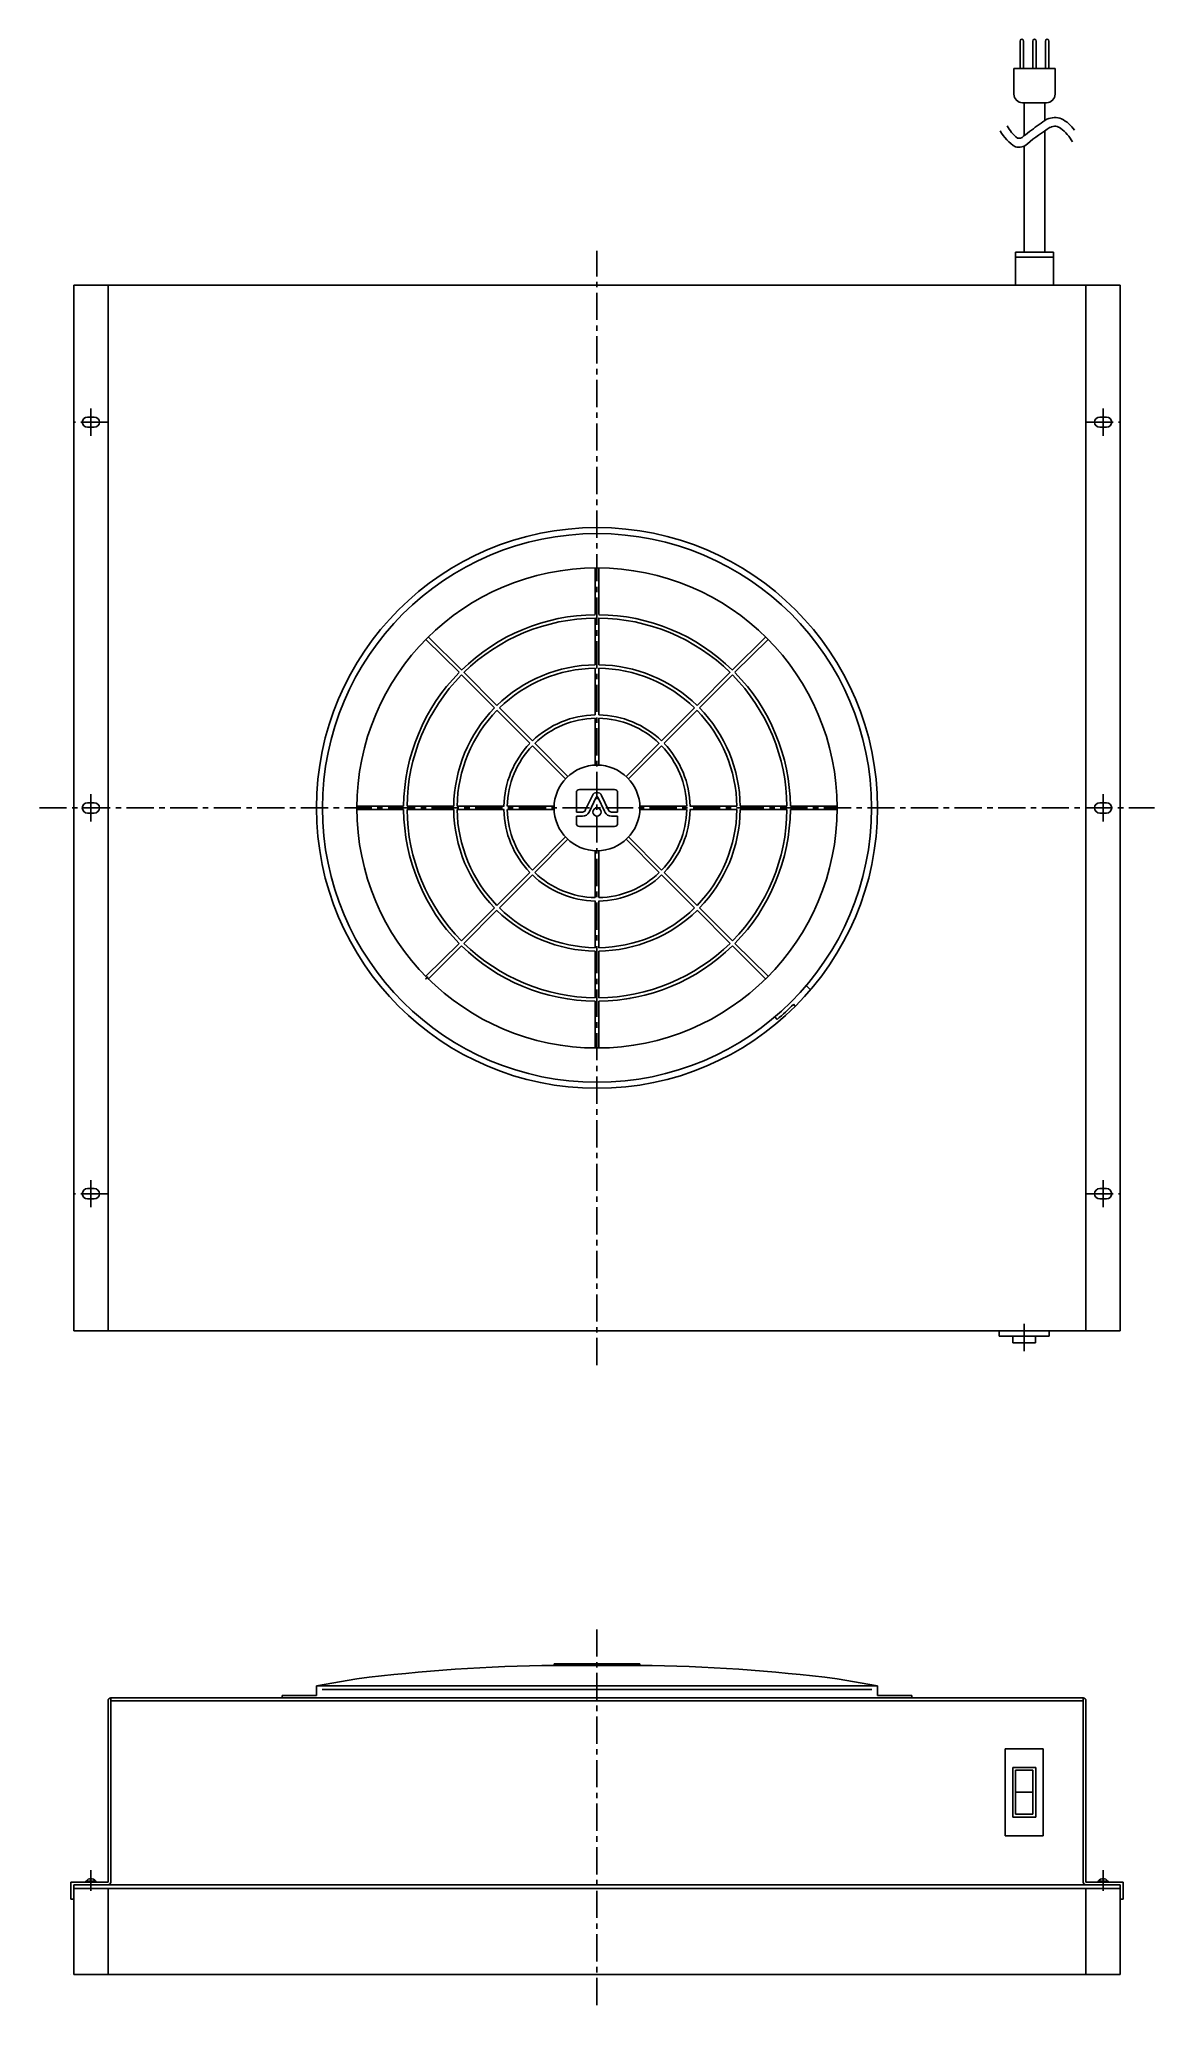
# Model space of a CAD drawing. Extents: x -18 to 632, y -10 to 2013.
# Drawn here: x -18 to 632, y 864 to 2013 of the extents above; entities that cross this region are included whole.
import ezdxf

# ---------------------------------------------------------------- set-up
doc = ezdxf.new("R2010")
doc.units = 0
doc.header["$LTSCALE"] = 0.5
doc.linetypes.add('CENTER', pattern=[50.8, 31.75, -6.35, 6.35, -6.35])
for name, color, linetype in [('MSM_CENTER', 1, 'CENTER'), ('MSM_CONTINUOUS', 7, 'CONTINUOUS'), ('MSM_NARROW', 5, 'CONTINUOUS')]:
    doc.layers.add(name, color=color, linetype=linetype)

msp = doc.modelspace()

# ---------------------------------------------------------------- linework, layer by layer
at = {"layer": 'MSM_CENTER'}
for p, q in [((306.6, 1239.6), (306.6, 1889.6)), ((11.6, 1797.6), (11.6, 1781.6)), ((601.6, 1797.6), (601.6, 1781.6)), ((21.6, 1789.6), (1.6, 1789.6)), ((591.6, 1789.6), (611.6, 1789.6)), ((-18.4, 1564.6), (631.6, 1564.6)), ((11.6, 1572.6), (11.6, 1556.6)), ((601.6, 1572.6), (601.6, 1556.6)), ((11.6, 1347.6), (11.6, 1331.6)), ((601.6, 1347.6), (601.6, 1331.6)), ((21.6, 1339.6), (1.6, 1339.6)), ((591.6, 1339.6), (611.6, 1339.6)), ((555.6, 1247.8), (555.6, 1266.7)), ((306.6, 1085.5), (306.6, 864.3)), ((11.6, 933.1), (11.6, 945.1)), ((601.6, 933.1), (601.6, 945.1))]:
    msp.add_line(p, q, dxfattribs=at)
at = {"layer": 'MSM_CONTINUOUS'}
for p, q in [((553.2, 1995.9), (553.2, 2011.9)), ((555.2, 1995.9), (555.2, 2011.9)), ((560.6, 1995.9), (560.6, 2011.9)), ((562.6, 1995.9), (562.6, 2011.9)), ((568, 1995.9), (568, 2011.9)), ((570, 1995.9), (570, 2011.9)), ((549.6, 1980.9), (549.6, 1995.9)), ((549.6, 1995.9), (573.6, 1995.9)), ((573.6, 1980.9), (573.6, 1995.9)), ((568.6, 1975.9), (554.6, 1975.9)), ((555.6, 1956.7), (555.6, 1975.9)), ((567.6, 1965.4), (567.6, 1975.9)), ((567.6, 1959.5), (567.6, 1888.8)), ((555.6, 1950.7), (555.6, 1888.8)), ((550.6, 1888.8), (572.6, 1888.8)), ((550.6, 1869.6), (550.6, 1888.8)), ((550.6, 1885.8), (572.6, 1885.8)), ((572.6, 1869.6), (572.6, 1888.8)), ((1.6, 1259.6), (1.6, 1869.6)), ((1.6, 1869.6), (611.6, 1869.6)), ((21.6, 1259.6), (21.6, 1869.6)), ((591.6, 1869.6), (591.6, 1259.6)), ((611.6, 1869.6), (611.6, 1259.6)), ((13.6, 1792.6), (9.6, 1792.6)), ((599.6, 1792.6), (603.6, 1792.6)), ((13.6, 1786.6), (9.6, 1786.6)), ((599.6, 1786.6), (603.6, 1786.6)), ((305.6, 1704.6), (305.6, 1677.4)), ((307.6, 1704.6), (307.6, 1677.4)), ((305.6, 1675.4), (305.6, 1648.1)), ((307.6, 1675.4), (307.6, 1648.1)), ((206.9, 1662.9), (226.2, 1643.7)), ((208.3, 1664.3), (227.6, 1645.1)), ((404.9, 1664.3), (385.6, 1645.1)), ((406.3, 1662.9), (387, 1643.7)), ((229, 1643.7), (248.3, 1624.4)), ((305.6, 1646.1), (305.6, 1618.9)), ((307.6, 1646.1), (307.6, 1618.9)), ((384.2, 1643.7), (364.9, 1624.4)), ((227.6, 1642.2), (246.9, 1623)), ((385.6, 1642.2), (366.3, 1623)), ((248.3, 1621.6), (267.5, 1602.3)), ((249.7, 1623), (269, 1603.7)), ((363.5, 1623), (344.2, 1603.7)), ((364.9, 1621.6), (345.7, 1602.3)), ((305.6, 1616.9), (305.6, 1589.6)), ((307.6, 1616.9), (307.6, 1589.6)), ((269, 1600.9), (288.2, 1581.6)), ((270.4, 1602.3), (289.6, 1583)), ((342.8, 1602.3), (323.6, 1583)), ((344.2, 1600.9), (325, 1581.6)), ((294.6, 1573.6), (294.6, 1562.2)), ((296.4, 1575.4), (316.8, 1575.4)), ((318.6, 1562.2), (318.6, 1573.6)), ((13.6, 1567.6), (9.6, 1567.6)), ((166.6, 1565.6), (193.9, 1565.6)), ((166.6, 1563.6), (193.9, 1563.6)), ((195.9, 1565.6), (223.1, 1565.6)), ((195.9, 1563.6), (223.1, 1563.6)), ((225.1, 1565.6), (252.4, 1565.6)), ((225.1, 1563.6), (252.4, 1563.6)), ((254.4, 1565.6), (281.6, 1565.6)), ((254.4, 1563.6), (281.6, 1563.6)), ((294.6, 1562.2), (298.2, 1562.2)), ((299.8, 1563.3), (303.9, 1571.9)), ((302, 1562.2), (306.1, 1570.9)), ((307.1, 1570.9), (311.2, 1562.3)), ((309.3, 1571.9), (313.4, 1563.3)), ((315, 1562.2), (318.6, 1562.2)), ((358.8, 1565.6), (331.6, 1565.6)), ((358.8, 1563.6), (331.6, 1563.6)), ((388.1, 1565.6), (360.8, 1565.6)), ((388.1, 1563.6), (360.8, 1563.6)), ((417.3, 1565.6), (390.1, 1565.6)), ((417.3, 1563.6), (390.1, 1563.6)), ((446.6, 1565.6), (419.3, 1565.6)), ((446.6, 1563.6), (419.3, 1563.6)), ((599.6, 1567.6), (603.6, 1567.6)), ((13.6, 1561.6), (9.6, 1561.6)), ((294.6, 1559.8), (298.2, 1559.8)), ((294.6, 1559.8), (294.6, 1555.6)), ((296.4, 1553.8), (316.8, 1553.8)), ((315, 1559.8), (318.6, 1559.8)), ((318.6, 1555.6), (318.6, 1559.8)), ((599.6, 1561.6), (603.6, 1561.6)), ((269, 1528.4), (288.2, 1547.7)), ((270.4, 1527), (289.6, 1546.3)), ((305.6, 1512.4), (305.6, 1539.7)), ((307.6, 1512.4), (307.6, 1539.7)), ((342.8, 1527), (323.6, 1546.3)), ((344.2, 1528.4), (325, 1547.7)), ((248.3, 1507.7), (267.5, 1527)), ((249.7, 1506.3), (269, 1525.6)), ((363.5, 1506.3), (344.2, 1525.6)), ((364.9, 1507.7), (345.7, 1527)), ((227.6, 1487), (246.9, 1506.3)), ((229, 1485.6), (248.3, 1504.9)), ((305.6, 1483.1), (305.6, 1510.4)), ((307.6, 1483.1), (307.6, 1510.4)), ((384.2, 1485.6), (364.9, 1504.9)), ((385.6, 1487), (366.3, 1506.3)), ((206.9, 1466.4), (226.2, 1485.6)), ((208.3, 1464.9), (227.6, 1484.2)), ((404.9, 1464.9), (385.6, 1484.2)), ((406.3, 1466.4), (387, 1485.6)), ((305.6, 1453.9), (305.6, 1481.1)), ((307.6, 1453.9), (307.6, 1481.1)), ((208.1, 1466.1), (206.7, 1464.8)), ((431.1, 1458.6), (428.6, 1461.1)), ((305.6, 1424.6), (305.6, 1451.9)), ((307.6, 1424.6), (307.6, 1451.9)), ((325.9, 1453.5), (325.5, 1453.5)), ((422.2, 1449), (421.2, 1450.1)), ((411.6, 1441.2), (410.2, 1442.7)), ((13.6, 1342.6), (9.6, 1342.6)), ((13.6, 1336.6), (9.6, 1336.6)), ((599.6, 1342.6), (603.6, 1342.6)), ((599.6, 1336.6), (603.6, 1336.6)), ((611.6, 1259.6), (1.6, 1259.6)), ((541.1, 1259.6), (541.1, 1256.6)), ((541.1, 1256.6), (570.1, 1256.6)), ((549, 1252.6), (549, 1256.6)), ((549, 1252.6), (562.2, 1252.6)), ((562.2, 1252.6), (562.2, 1256.6)), ((570.1, 1259.6), (570.1, 1256.6)), ((143.1, 1052.5), (166.6, 1056.7)), ((331.6, 1065.5), (281.6, 1065.5)), ((281.6, 1065.5), (281.6, 1064.5)), ((331.6, 1064.5), (281.6, 1064.5)), ((331.6, 1065.5), (331.6, 1064.5)), ((470.1, 1052.5), (446.6, 1056.7)), ((23.2, 1045.5), (590, 1045.5)), ((23.2, 938.1), (23.2, 1045.5)), ((143.1, 1047), (123.1, 1047)), ((123.1, 1045.5), (123.1, 1047)), ((143.1, 1052.5), (143.1, 1047)), ((143.1, 1052.5), (470.1, 1052.5)), ((466.8, 1050.5), (146.4, 1050.5)), ((470.1, 1052.5), (470.1, 1047)), ((470.1, 1047), (490.1, 1047)), ((490.1, 1045.5), (490.1, 1047)), ((590, 938.1), (590, 1045.5)), ((21.6, 1043.9), (21.6, 938.1)), ((23.2, 1043.9), (590, 1043.9)), ((591.6, 1043.9), (591.6, 938.1)), ((544.6, 965.1), (544.6, 1015.9)), ((544.6, 1015.9), (566.6, 1015.9)), ((566.6, 1015.9), (566.6, 965.1)), ((548.9, 976), (548.9, 1005)), ((548.9, 1005), (562.4, 1005)), ((550.6, 977.8), (550.6, 1003.3)), ((550.6, 1003.3), (560.6, 1003.3)), ((560.6, 1003.3), (560.6, 977.8)), ((562.4, 1005), (562.4, 976)), ((550.6, 990.5), (560.6, 990.5)), ((560.6, 977.8), (550.6, 977.8)), ((566.6, 965.1), (544.6, 965.1)), ((562.4, 976), (548.9, 976)), ((21.6, 938.1), (0, 938.1)), ((0, 928.1), (0, 938.1)), ((1.6, 884.3), (1.6, 936.5)), ((611.6, 936.5), (1.6, 936.5)), ((611.6, 934.3), (1.6, 934.3)), ((14.8, 938.4), (8.4, 938.4)), ((8.4, 938.1), (8.4, 938.4)), ((14.5, 938.7), (8.7, 938.7)), ((8.7, 938.4), (8.7, 938.7)), ((14.5, 938.4), (14.5, 938.7)), ((14.8, 938.1), (14.8, 938.4)), ((21.6, 884.3), (21.6, 934.3)), ((591.6, 938.1), (613.2, 938.1)), ((591.6, 884.3), (591.6, 934.3)), ((598.4, 938.1), (598.4, 938.4)), ((598.4, 938.4), (604.8, 938.4)), ((598.7, 938.4), (598.7, 938.7)), ((598.7, 938.7), (604.5, 938.7)), ((604.5, 938.4), (604.5, 938.7)), ((604.8, 938.1), (604.8, 938.4)), ((611.6, 884.3), (611.6, 936.5)), ((611.6, 934.3), (611.6, 884.3)), ((613.2, 938.1), (613.2, 928.1)), ((1.6, 928.1), (0, 928.1)), ((611.6, 928.1), (613.2, 928.1)), ((0, 884.3), (0, 884.3)), ((611.6, 884.3), (1.6, 884.3))]:
    msp.add_line(p, q, dxfattribs=at)
for centre, radius in [((306.6, 1564.6), 163.5), ((306.6, 1564.6), 160), ((306.6, 1564.6), 140), ((306.6, 1564.6), 25), ((306.6, 1562.2), 2.4)]:
    msp.add_circle(centre, radius, dxfattribs=at)
for centre, radius, start, end in [((554.2, 2011.9), 1, 0, 180), ((561.6, 2011.9), 1, 0, 180), ((569, 2011.9), 1, 0, 180), ((554.6, 1980.9), 5, 180, 270), ((568.6, 1980.9), 5, 270, 0), ((9.6, 1789.6), 3, 90, 270), ((13.6, 1789.6), 3, 270, 90), ((599.6, 1789.6), 3, 90, 270), ((603.6, 1789.6), 3, 270, 90), ((306.6, 1564.6), 112.7, 90.5082, 134.4918), ((306.6, 1564.6), 112.7, 45.5082, 89.4918), ((306.6, 1564.6), 110.7, 90.5174, 134.4826), ((306.6, 1564.6), 110.7, 45.5174, 89.4826), ((306.6, 1564.6), 112.7, 135.5082, 179.4918), ((306.6, 1564.6), 83.5, 90.6862, 134.3138), ((306.6, 1564.6), 81.5, 90.703, 134.2969), ((306.6, 1564.6), 83.5, 45.6862, 89.3138), ((306.6, 1564.6), 81.5, 45.703, 89.297), ((306.6, 1564.6), 112.7, 0.5082, 44.4918), ((306.6, 1564.6), 110.7, 135.5174, 179.4826), ((306.6, 1564.6), 110.7, 0.5174, 44.4826), ((306.6, 1564.6), 83.5, 135.6862, 179.3138), ((306.6, 1564.6), 81.5, 135.703, 179.2969), ((306.6, 1564.6), 81.5, 0.703, 44.297), ((306.6, 1564.6), 83.5, 0.6862, 44.3138), ((306.6, 1564.6), 54.3, 91.0562, 133.9437), ((306.6, 1564.6), 52.3, 91.0967, 133.9034), ((306.6, 1564.6), 54.3, 46.0563, 88.9438), ((306.6, 1564.6), 52.3, 46.0967, 88.9033), ((306.6, 1564.6), 54.3, 136.0561, 178.9438), ((306.6, 1564.6), 52.3, 136.0967, 178.9033), ((306.6, 1564.6), 52.3, 1.0967, 43.9033), ((306.6, 1564.6), 54.3, 1.0562, 43.9438), ((296.4, 1573.6), 1.8, 90, 180), ((306.6, 1570.6), 3, 25.1424, 154.8577), ((316.8, 1573.6), 1.8, 0, 90), ((9.6, 1564.6), 3, 90, 270), ((13.6, 1564.6), 3, 270, 90), ((306.6, 1564.6), 112.7, 180.5082, 224.4918), ((306.6, 1564.6), 110.7, 180.5174, 224.4826), ((306.6, 1564.6), 83.5, 180.6862, 224.3138), ((306.6, 1564.6), 81.5, 180.703, 224.2969), ((306.6, 1564.6), 54.3, 181.0562, 223.9438), ((306.6, 1564.6), 52.3, 181.0967, 223.9033), ((298.2, 1564), 1.8, 270, 334.8577), ((298.2, 1564), 4.2, 270, 334.6233), ((306.6, 1570.6), 0.6, 25.1428, 154.8578), ((315, 1564), 4.2, 205.1424, 270), ((315, 1564), 1.8, 205.1423, 270), ((306.6, 1564.6), 52.3, 316.0967, 358.9033), ((306.6, 1564.6), 54.3, 316.0561, 358.9438), ((306.6, 1564.6), 81.5, 315.703, 359.2969), ((306.6, 1564.6), 83.5, 315.6862, 359.3138), ((306.6, 1564.6), 110.7, 315.5174, 359.4826), ((306.6, 1564.6), 112.7, 315.5082, 359.4918), ((599.6, 1564.6), 3, 90, 270), ((603.6, 1564.6), 3, 270, 90), ((296.4, 1555.6), 1.8, 180, 270), ((316.8, 1555.6), 1.8, 270, 0), ((306.6, 1564.6), 54.3, 226.0563, 268.9438), ((306.6, 1564.6), 52.3, 226.0967, 268.9033), ((306.6, 1564.6), 52.3, 271.0967, 313.9033), ((306.6, 1564.6), 54.3, 271.0562, 313.9437), ((306.6, 1564.6), 83.5, 225.6862, 269.3138), ((306.6, 1564.6), 81.5, 225.703, 269.297), ((306.6, 1564.6), 81.5, 270.703, 314.2969), ((306.6, 1564.6), 83.5, 270.6862, 314.3138), ((306.6, 1564.6), 112.7, 225.5082, 269.4918), ((306.6, 1564.6), 110.7, 225.5173, 269.4826), ((306.6, 1564.6), 110.7, 270.5173, 314.4826), ((306.6, 1564.6), 112.7, 270.5082, 314.4918), ((306.6, 1564.6), 162, 310.3979, 315), ((9.6, 1339.6), 3, 90, 270), ((13.6, 1339.6), 3, 270, 90), ((599.6, 1339.6), 3, 90, 270), ((603.6, 1339.6), 3, 270, 90), ((293.2, 48.9), 1015.7, 90.6535, 97.1596), ((320, 48.9), 1015.7, 82.8404, 89.3464), ((23.2, 1043.9), 1.6, 90, 180), ((590, 1043.9), 1.6, 0, 90), ((11.6, 936.6), 3.5, 36.8703, 143.1297), ((21.6, 938.1), 1.6, 270, 0), ((591.6, 938.1), 1.6, 180, 270), ((601.6, 936.6), 3.5, 36.8703, 143.1297)]:
    msp.add_arc(centre, radius, start, end, dxfattribs=at)
at = {"layer": 'MSM_NARROW'}
for centre, radius, start, end in [((621.7, 1882.3), 99.2, 122.1978, 128.5349), ((573.5, 1956.7), 10.6, 68.2565, 115.8677), ((569.2, 1949.4), 18.9, 33.7556, 64.5729), ((565.3, 1973), 27.3, 209.3651, 237.0123), ((567.9, 1975), 25.6, 209.3173, 230.5132), ((552.5, 1958.6), 3.45, 254.7132, 318.9765), ((662.1, 1817.9), 175, 125.7476, 127.6953), ((629, 1867.2), 110.9, 121.6583, 130.1418), ((573.4, 1956.8), 5.39, 49.3681, 118.232), ((561.6, 1940.8), 25.3, 29.0962, 52.7165), ((552.2, 1957.9), 8, 256.9869, 311.6267)]:
    msp.add_arc(centre, radius, start, end, dxfattribs=at)

doc.saveas('drawing.dxf')
